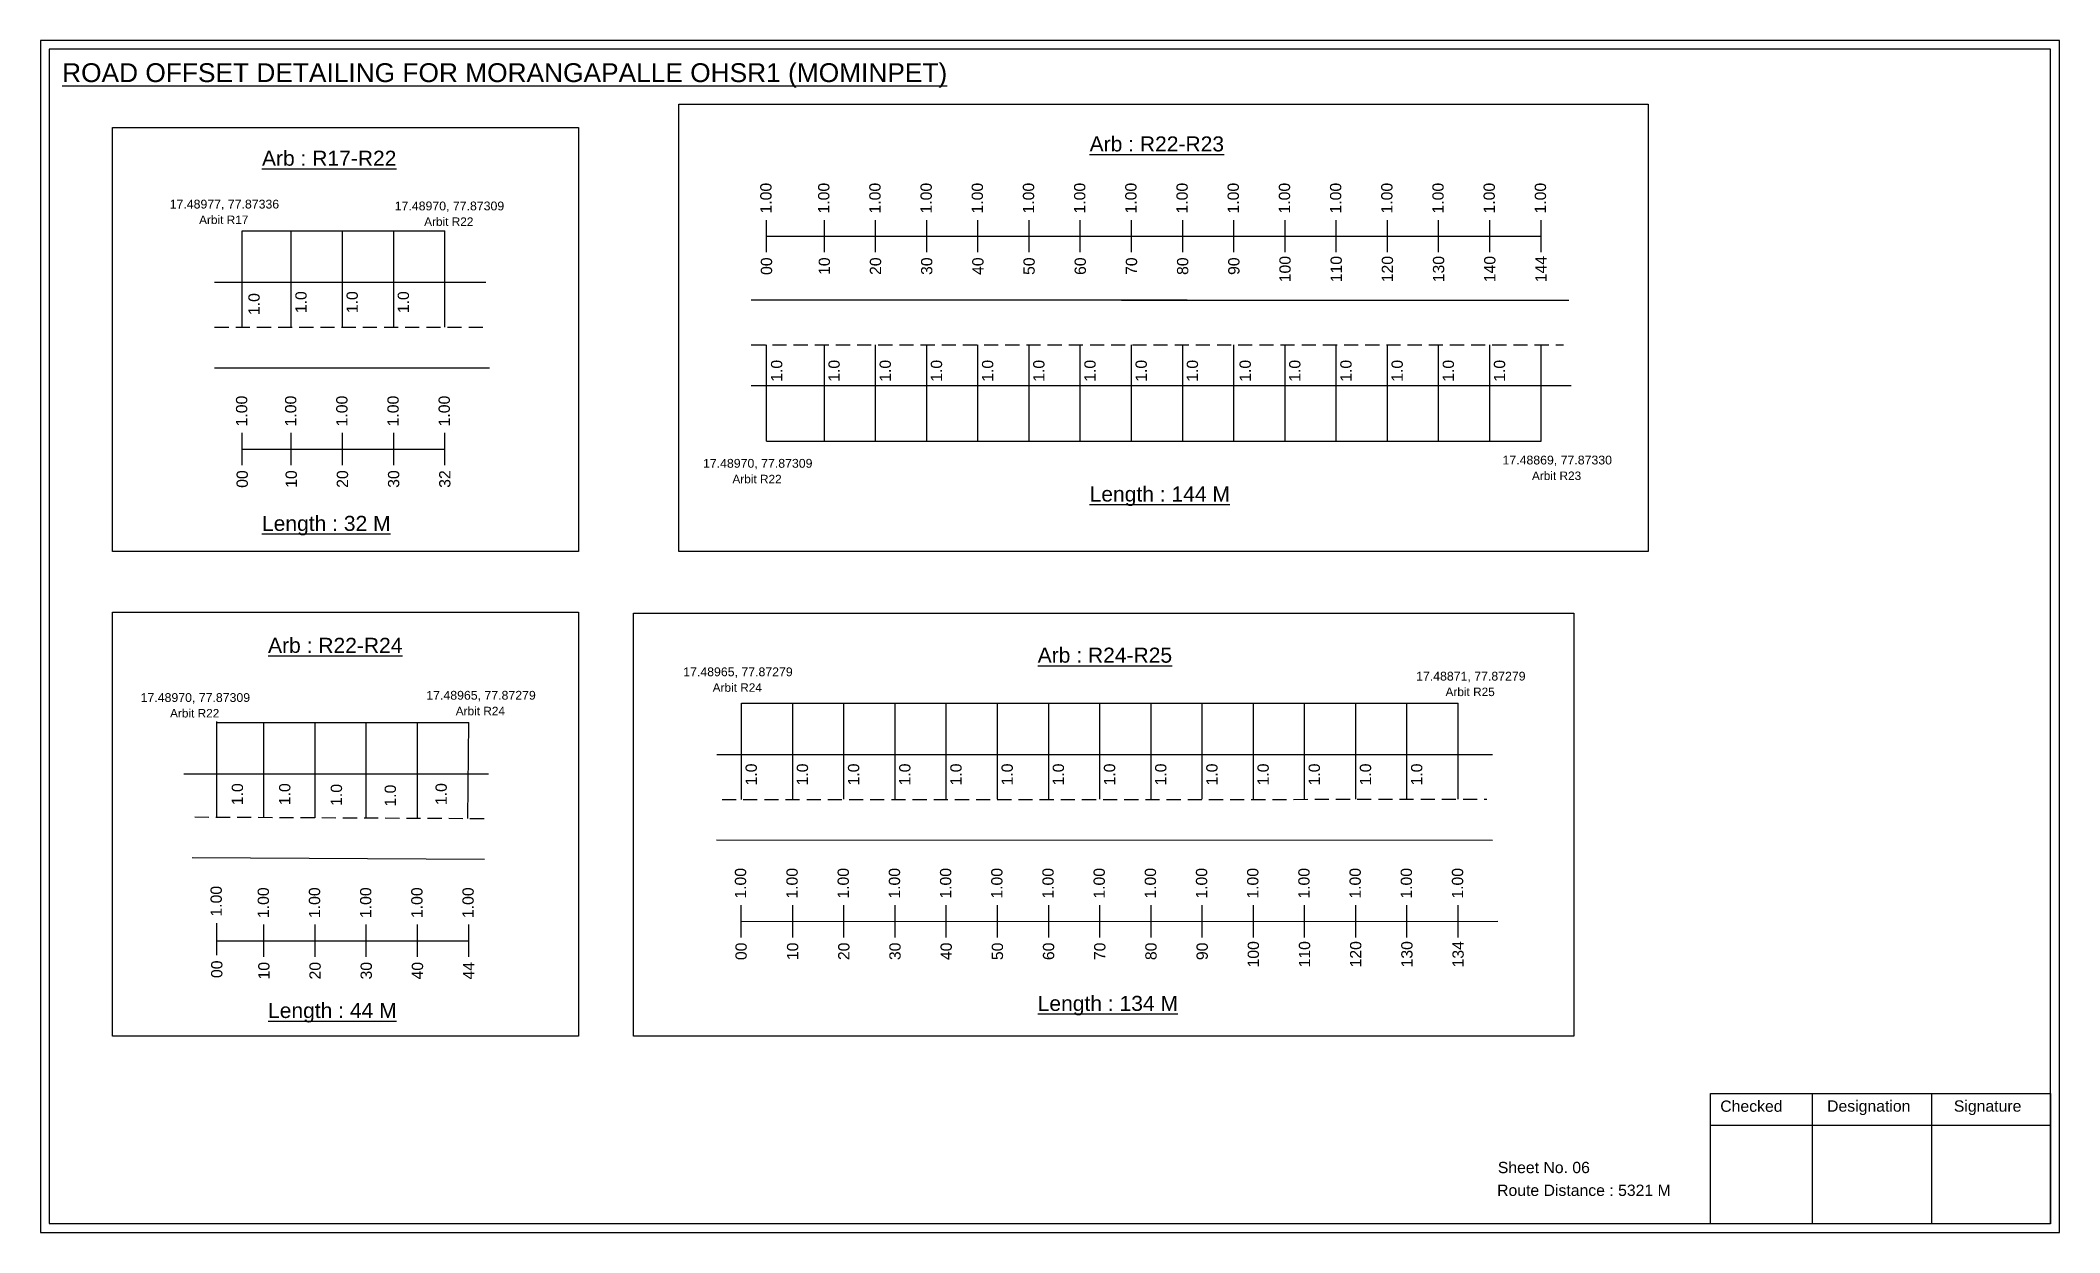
# Model space of a CAD drawing. Header units: inches. Extents: x 857 to 9621, y 2149 to 3662.
# Drawn here: x 7812 to 8349, y 3196 to 3513 of the extents above; entities that cross this region are included whole.
import ezdxf

# ---------------------------------------------------------------- set-up
doc = ezdxf.new("R2010")
doc.units = ezdxf.units.IN
doc.header["$MEASUREMENT"] = 0
doc.linetypes.add('DASHED2', pattern=[0.375, 0.25, -0.125])
doc.layers.add('PDF_Geometry', color=7, linetype='Continuous')
doc.layers.add('PDF_Text', color=5, linetype='Continuous')
doc.styles.add('PDF Arial', font='arial.ttf')
doc.styles.get("Standard").update_dxf_attribs({"font": 'arial.ttf'})

msp = doc.modelspace()

# ---------------------------------------------------------------- texts
at = {"color": 242, "true_color": 0xcd2027}
for s, height, p in [('%%UROAD OFFSET DETAILING FOR MORANGAPALLE OHSR1 (MOMINPET)', 5, (7818.22, 3502.01)), ('%%UArb : R22-R23', 4, (8091.21, 3483.58)), ('%%UArb : R17-R22', 4, (7871.32, 3479.78)), ('%%ULength : 144 M', 4, (8091.21, 3390.58)), ('%%ULength : 32 M', 4, (7871.32, 3382.78)), ('%%UArb : R22-R24', 4, (7872.93, 3350.38)), ('%%UArb : R24-R25', 4, (8077.41, 3347.77)), ('%%ULength : 44 M', 4, (7872.93, 3253.38)), ('%%ULength : 134 M', 4, (8077.41, 3255.27))]:
    msp.add_text(s, height=height, dxfattribs=at).set_placement(p)
at = {"color": 217, "true_color": 0x93278f}
for s, p in [('1.00', (8006.7, 3467.09)), ('1.00', (8022.07, 3467.09)), ('1.00', (8035.67, 3467.09)), ('1.00', (8049.27, 3467.09)), ('1.00', (8062.87, 3467.09)), ('1.00', (8076.47, 3467.09)), ('1.00', (8090.07, 3467.09)), ('1.00', (8103.67, 3467.09)), ('1.00', (8117.27, 3467.09)), ('1.00', (8130.87, 3467.09)), ('1.00', (8144.47, 3467.09)), ('1.00', (8158.07, 3467.09)), ('1.00', (8171.67, 3467.09)), ('1.00', (8185.27, 3467.09)), ('1.00', (8198.87, 3467.09)), ('1.00', (8212.47, 3467.09)), ('00', (8006.85, 3450.77)), ('10', (8022.22, 3450.77)), ('20', (8035.82, 3450.77)), ('30', (8049.42, 3450.77)), ('40', (8063.02, 3450.77)), ('50', (8076.62, 3450.77)), ('60', (8090.22, 3450.77)), ('70', (8103.82, 3450.77)), ('80', (8117.42, 3450.77)), ('90', (8131.02, 3450.77)), ('100', (8144.62, 3448.82)), ('110', (8158.22, 3448.82)), ('120', (8171.82, 3448.82)), ('130', (8185.42, 3448.82)), ('140', (8199.02, 3448.82)), ('144', (8212.62, 3448.82)), ('1.00', (7867.41, 3410.54)), ('1.00', (7880.44, 3410.54)), ('1.00', (7894.04, 3410.54)), ('1.00', (7907.64, 3410.54)), ('1.00', (7921.24, 3410.54)), ('00', (7867.56, 3394.22)), ('10', (7880.59, 3394.22)), ('20', (7894.19, 3394.22)), ('30', (7907.79, 3394.22)), ('32', (7921.39, 3394.22)), ('1.00', (7999.95, 3285.08)), ('1.00', (8013.65, 3285.08)), ('1.00', (8027.25, 3285.08)), ('1.00', (8040.85, 3285.08)), ('1.00', (8054.45, 3285.08)), ('1.00', (8068.05, 3285.08)), ('1.00', (8081.65, 3285.08)), ('1.00', (8095.25, 3285.08)), ('1.00', (8108.85, 3285.08)), ('1.00', (8122.45, 3285.08)), ('1.00', (8136.05, 3285.08)), ('1.00', (8149.65, 3285.08)), ('1.00', (8163.25, 3285.08)), ('1.00', (8176.85, 3285.08)), ('1.00', (8190.45, 3285.08)), ('1.00', (7860.65, 3280.32)), ('1.00', (7873.17, 3279.93)), ('1.00', (7886.77, 3279.93)), ('1.00', (7900.37, 3279.93)), ('1.00', (7913.97, 3279.93)), ('1.00', (7927.57, 3279.93)), ('00', (8000.1, 3268.76)), ('10', (8013.8, 3268.76)), ('20', (8027.4, 3268.76)), ('30', (8041, 3268.76)), ('40', (8054.6, 3268.76)), ('50', (8068.2, 3268.76)), ('60', (8081.8, 3268.76)), ('70', (8095.4, 3268.76)), ('80', (8109, 3268.76)), ('90', (8122.6, 3268.76)), ('100', (8136.2, 3266.81)), ('110', (8149.8, 3266.81)), ('120', (8163.4, 3266.81)), ('130', (8177, 3266.81)), ('134', (8190.6, 3266.81)), ('00', (7860.8, 3264)), ('10', (7873.32, 3263.61)), ('20', (7886.92, 3263.61)), ('30', (7900.52, 3263.61)), ('40', (7914.12, 3263.61)), ('44', (7927.72, 3263.61))]:
    msp.add_text(s, height=3, rotation=90, dxfattribs=at).set_placement(p)
at = {"color": 5}
for s, height, p in [('17.48977, 77.87336', 2.34, (7846.8, 3468.42)), ('Arbit R17', 2.246, (7854.62, 3464.3)), ('17.48970, 77.87309', 2.34, (7906.59, 3467.93)), ('Arbit R22', 2.246, (7914.41, 3463.81)), ('17.48970, 77.87309', 2.34, (7988.49, 3399.56)), ('17.48869, 77.87330', 2.34, (8200.91, 3400.43)), ('Arbit R22', 2.246, (7996.31, 3395.43)), ('Arbit R23', 2.246, (8208.73, 3396.3)), ('17.48965, 77.87279', 2.34, (7983.24, 3344.17)), ('Arbit R24', 2.246, (7991.06, 3340.04)), ('17.48871, 77.87279', 2.34, (8177.95, 3343.02)), ('17.48970, 77.87309', 2.34, (7839.08, 3337.34)), ('17.48965, 77.87279', 2.34, (7914.98, 3337.94)), ('Arbit R25', 2.246, (8185.77, 3338.9)), ('Arbit R22', 2.246, (7846.9, 3333.22)), ('Arbit R24', 2.246, (7922.8, 3333.81))]:
    msp.add_text(s, height=height, dxfattribs=at).set_placement(p)
for p in [(7870.71, 3440.12), (7883.18, 3440.62), (7896.78, 3440.62), (7910.38, 3440.62), (8009.55, 3422.39), (8024.81, 3422.39), (8038.41, 3422.39), (8052.01, 3422.39), (8065.61, 3422.39), (8079.21, 3422.39), (8092.81, 3422.39), (8106.41, 3422.39), (8120.01, 3422.39), (8134.04, 3422.39), (8147.21, 3422.39), (8160.81, 3422.39), (8174.41, 3422.39), (8188.01, 3422.39), (8201.61, 3422.39), (8002.8, 3315.16), (8016.4, 3315.16), (8030, 3315.16), (8043.6, 3315.16), (8057.2, 3315.16), (8070.8, 3315.16), (8084.4, 3315.16), (8098, 3315.16), (8111.6, 3315.16), (8125.2, 3315.16), (8138.8, 3315.16), (8152.4, 3315.16), (8166, 3315.16), (8179.6, 3315.16), (7866.28, 3309.92), (7878.86, 3309.92), (7920.42, 3309.95), (7892.59, 3309.73), (7906.91, 3309.54)]:
    msp.add_text('1.0', height=3, rotation=90).set_placement(p)
for s, p in [('Sheet No. 06', (8199.66, 3212.17)), ('Route Distance : 5321 M', (8199.47, 3206.12))]:
    msp.add_text(s, height=3).set_placement(p)
at = {"layer": 'PDF_Text', "color": 7, "attachment_point": 7, "style": 'PDF Arial'}
for s, insert, char_height in [('Checked', (8258.76, 3228.42), 3.001), ('Designation', (8287.14, 3227.59), 3.0006), ('Signature', (8320.82, 3227.59), 3.001)]:
    msp.add_mtext(s, dxfattribs=dict(at, insert=insert, char_height=char_height))

# ---------------------------------------------------------------- linework, layer by layer
at = {"color": 5}
for p, q in [((7866.08, 3462.48), (7919.91, 3462.48)), ((8005.37, 3406.66), (8211.14, 3406.66)), ((7998.73, 3337.02), (8189.13, 3337.02)), ((7859.32, 3331.87), (7926.24, 3331.87))]:
    msp.add_line(p, q, dxfattribs=at)
for p, q in [((7866.08, 3436.94), (7866.08, 3462.48)), ((7879.11, 3436.94), (7879.11, 3462.48)), ((7892.71, 3436.94), (7892.71, 3462.48)), ((7906.31, 3436.94), (7906.31, 3462.48)), ((7919.91, 3436.94), (7919.91, 3462.48)), ((7858.74, 3448.83), (7930.77, 3448.83)), ((8117.14, 3444.08), (8001.31, 3444.08)), ((8099.67, 3444.08), (8218.57, 3444.08)), ((8005.37, 3406.66), (8005.37, 3432.19)), ((8020.74, 3406.66), (8020.74, 3432.19)), ((8034.34, 3406.66), (8034.34, 3432.19)), ((8047.94, 3406.66), (8047.94, 3432.19)), ((8061.54, 3406.66), (8061.54, 3432.19)), ((8075.14, 3406.66), (8075.14, 3432.19)), ((8088.74, 3406.66), (8088.74, 3432.19)), ((8102.34, 3406.66), (8102.34, 3432.19)), ((8115.94, 3406.66), (8115.94, 3432.19)), ((8129.54, 3406.66), (8129.54, 3432.19)), ((8143.14, 3406.66), (8143.14, 3432.19)), ((8156.74, 3406.66), (8156.74, 3432.19)), ((8170.34, 3406.66), (8170.34, 3432.19)), ((8183.94, 3406.66), (8183.94, 3432.19)), ((8197.54, 3406.66), (8197.54, 3432.19)), ((8211.14, 3406.66), (8211.14, 3432.19)), ((7858.74, 3426.14), (7931.77, 3426.14)), ((8001.31, 3421.39), (8219.11, 3421.39)), ((7998.73, 3311.42), (7998.73, 3337.02)), ((8012.33, 3311.49), (8012.33, 3337.02)), ((8025.93, 3311.49), (8025.93, 3337.02)), ((8039.53, 3311.49), (8039.53, 3337.02)), ((8053.13, 3311.49), (8053.13, 3337.02)), ((8066.73, 3311.49), (8066.73, 3337.02)), ((8080.33, 3311.49), (8080.33, 3337.02)), ((8093.93, 3311.49), (8093.93, 3337.02)), ((8107.53, 3311.49), (8107.53, 3337.02)), ((8121.13, 3311.49), (8121.13, 3337.02)), ((8134.73, 3311.49), (8134.73, 3337.02)), ((8148.33, 3311.49), (8148.33, 3337.02)), ((8161.93, 3311.49), (8161.93, 3337.02)), ((8175.53, 3311.49), (8175.53, 3337.02)), ((8189.13, 3311.49), (8189.13, 3337.02)), ((7859.32, 3306.64), (7859.32, 3332.18)), ((7871.84, 3306.59), (7871.84, 3331.87)), ((7885.44, 3306.54), (7885.44, 3331.87)), ((7899.04, 3306.6), (7899.04, 3331.87)), ((7912.64, 3306.34), (7912.64, 3331.87)), ((7926.01, 3306.37), (7926.24, 3331.87)), ((7992.19, 3323.36), (8198.29, 3323.37)), ((7931.49, 3318.2), (7850.54, 3318.2)), ((7992.09, 3300.75), (8198.25, 3300.65)), ((7852.75, 3296), (7930.47, 3295.57))]:
    msp.add_line(p, q)
at = {"color": 217, "true_color": 0x93278f}
for p, q in [((8005.37, 3456.8), (8005.37, 3465.36)), ((8005.37, 3461.07), (8211.14, 3461.07)), ((8020.74, 3456.8), (8020.74, 3465.36)), ((8034.34, 3456.8), (8034.34, 3465.36)), ((8047.94, 3456.8), (8047.94, 3465.36)), ((8061.54, 3456.8), (8061.54, 3465.36)), ((8075.14, 3456.8), (8075.14, 3465.36)), ((8088.74, 3456.8), (8088.74, 3465.36)), ((8102.34, 3456.8), (8102.34, 3465.36)), ((8115.94, 3456.8), (8115.94, 3465.36)), ((8129.54, 3456.8), (8129.54, 3465.36)), ((8143.14, 3456.8), (8143.14, 3465.36)), ((8156.74, 3456.8), (8156.74, 3465.36)), ((8170.34, 3456.8), (8170.34, 3465.36)), ((8183.94, 3456.8), (8183.94, 3465.36)), ((8197.54, 3456.8), (8197.54, 3465.36)), ((8211.14, 3456.8), (8211.14, 3465.36)), ((7866.08, 3400.24), (7866.08, 3408.8)), ((7879.11, 3400.24), (7879.11, 3408.8)), ((7892.71, 3400.24), (7892.71, 3408.8)), ((7906.31, 3400.24), (7906.31, 3408.8)), ((7919.91, 3400.24), (7919.91, 3408.8)), ((7866.08, 3404.51), (7919.91, 3404.53)), ((7998.62, 3274.79), (7998.62, 3283.35)), ((8012.33, 3274.79), (8012.33, 3283.35)), ((8025.93, 3274.79), (8025.93, 3283.35)), ((8039.53, 3274.79), (8039.53, 3283.35)), ((8053.13, 3274.79), (8053.13, 3283.35)), ((8066.73, 3274.79), (8066.73, 3283.35)), ((8080.33, 3274.79), (8080.33, 3283.35)), ((8093.93, 3274.79), (8093.93, 3283.35)), ((8107.53, 3274.79), (8107.53, 3283.35)), ((8121.13, 3274.79), (8121.13, 3283.35)), ((8134.73, 3274.79), (8134.73, 3283.35)), ((8148.33, 3274.79), (8148.33, 3283.35)), ((8161.93, 3274.79), (8161.93, 3283.35)), ((8175.53, 3274.79), (8175.53, 3283.35)), ((8189.13, 3274.79), (8189.13, 3283.35)), ((7859.32, 3270.03), (7859.32, 3278.58)), ((7871.84, 3269.64), (7871.84, 3278.2)), ((7885.44, 3269.64), (7885.44, 3278.2)), ((7899.04, 3269.64), (7899.04, 3278.2)), ((7912.64, 3269.64), (7912.64, 3278.2)), ((7926.24, 3269.64), (7926.24, 3278.2)), ((7998.62, 3279.06), (8199.69, 3279.1)), ((7859.32, 3273.91), (7926.24, 3273.92))]:
    msp.add_line(p, q, dxfattribs=at)
at = {"linetype": 'DASHED2', "ltscale": 15}
for p, q in [((7858.74, 3436.94), (7931.27, 3436.94)), ((8001.31, 3432.19), (8217.08, 3432.19)), ((7993.54, 3311.41), (8196.72, 3311.49)), ((7853.46, 3306.78), (7931.74, 3306.37))]:
    msp.add_line(p, q, dxfattribs=at)
for points in [[(7982.09, 3496.1), (8239.61, 3496.16), (8239.61, 3377.33), (7982.09, 3377.28)], [(7831.62, 3489.96), (7955.42, 3489.96), (7955.42, 3377.28), (7831.62, 3377.28)], [(7831.62, 3361.23), (7955.42, 3361.23), (7955.42, 3248.55), (7831.62, 3248.55)], [(7969.99, 3360.91), (8219.85, 3360.91), (8219.85, 3248.55), (7969.99, 3248.55)]]:
    msp.add_lwpolyline(points, close=True)
at = {"layer": 'PDF_Geometry'}
for points in [[(7812.45, 3513.08), (7812.45, 3196.37), (8348.92, 3196.37), (8348.92, 3513.08)], [(7814.77, 3510.76), (7814.77, 3198.79), (8346.5, 3198.79), (8346.5, 3510.76)]]:
    msp.add_lwpolyline(points, close=True, dxfattribs=at)
at = {"layer": 'PDF_Geometry', "color": 242, "true_color": 0xcc1f26}
msp.add_lwpolyline([(8346.5, 3198.7), (8256.16, 3198.7), (8256.16, 3233.31), (8346.5, 3233.31)], close=True, dxfattribs=at)
for points in [[(8283.14, 3233.31), (8283.14, 3198.7)], [(8314.87, 3233.31), (8314.87, 3198.7)], [(8256.16, 3224.94), (8346.5, 3224.94)]]:
    msp.add_lwpolyline(points, dxfattribs=at)

msp.set_redraw_order([(e.dxf.handle, doc.entitydb.next_handle()) for e in msp.query("TEXT MTEXT ATTDEF DIMENSION ARC_DIMENSION")])  # texts and dimensions are drawn at this point

doc.saveas('drawing.dxf')
